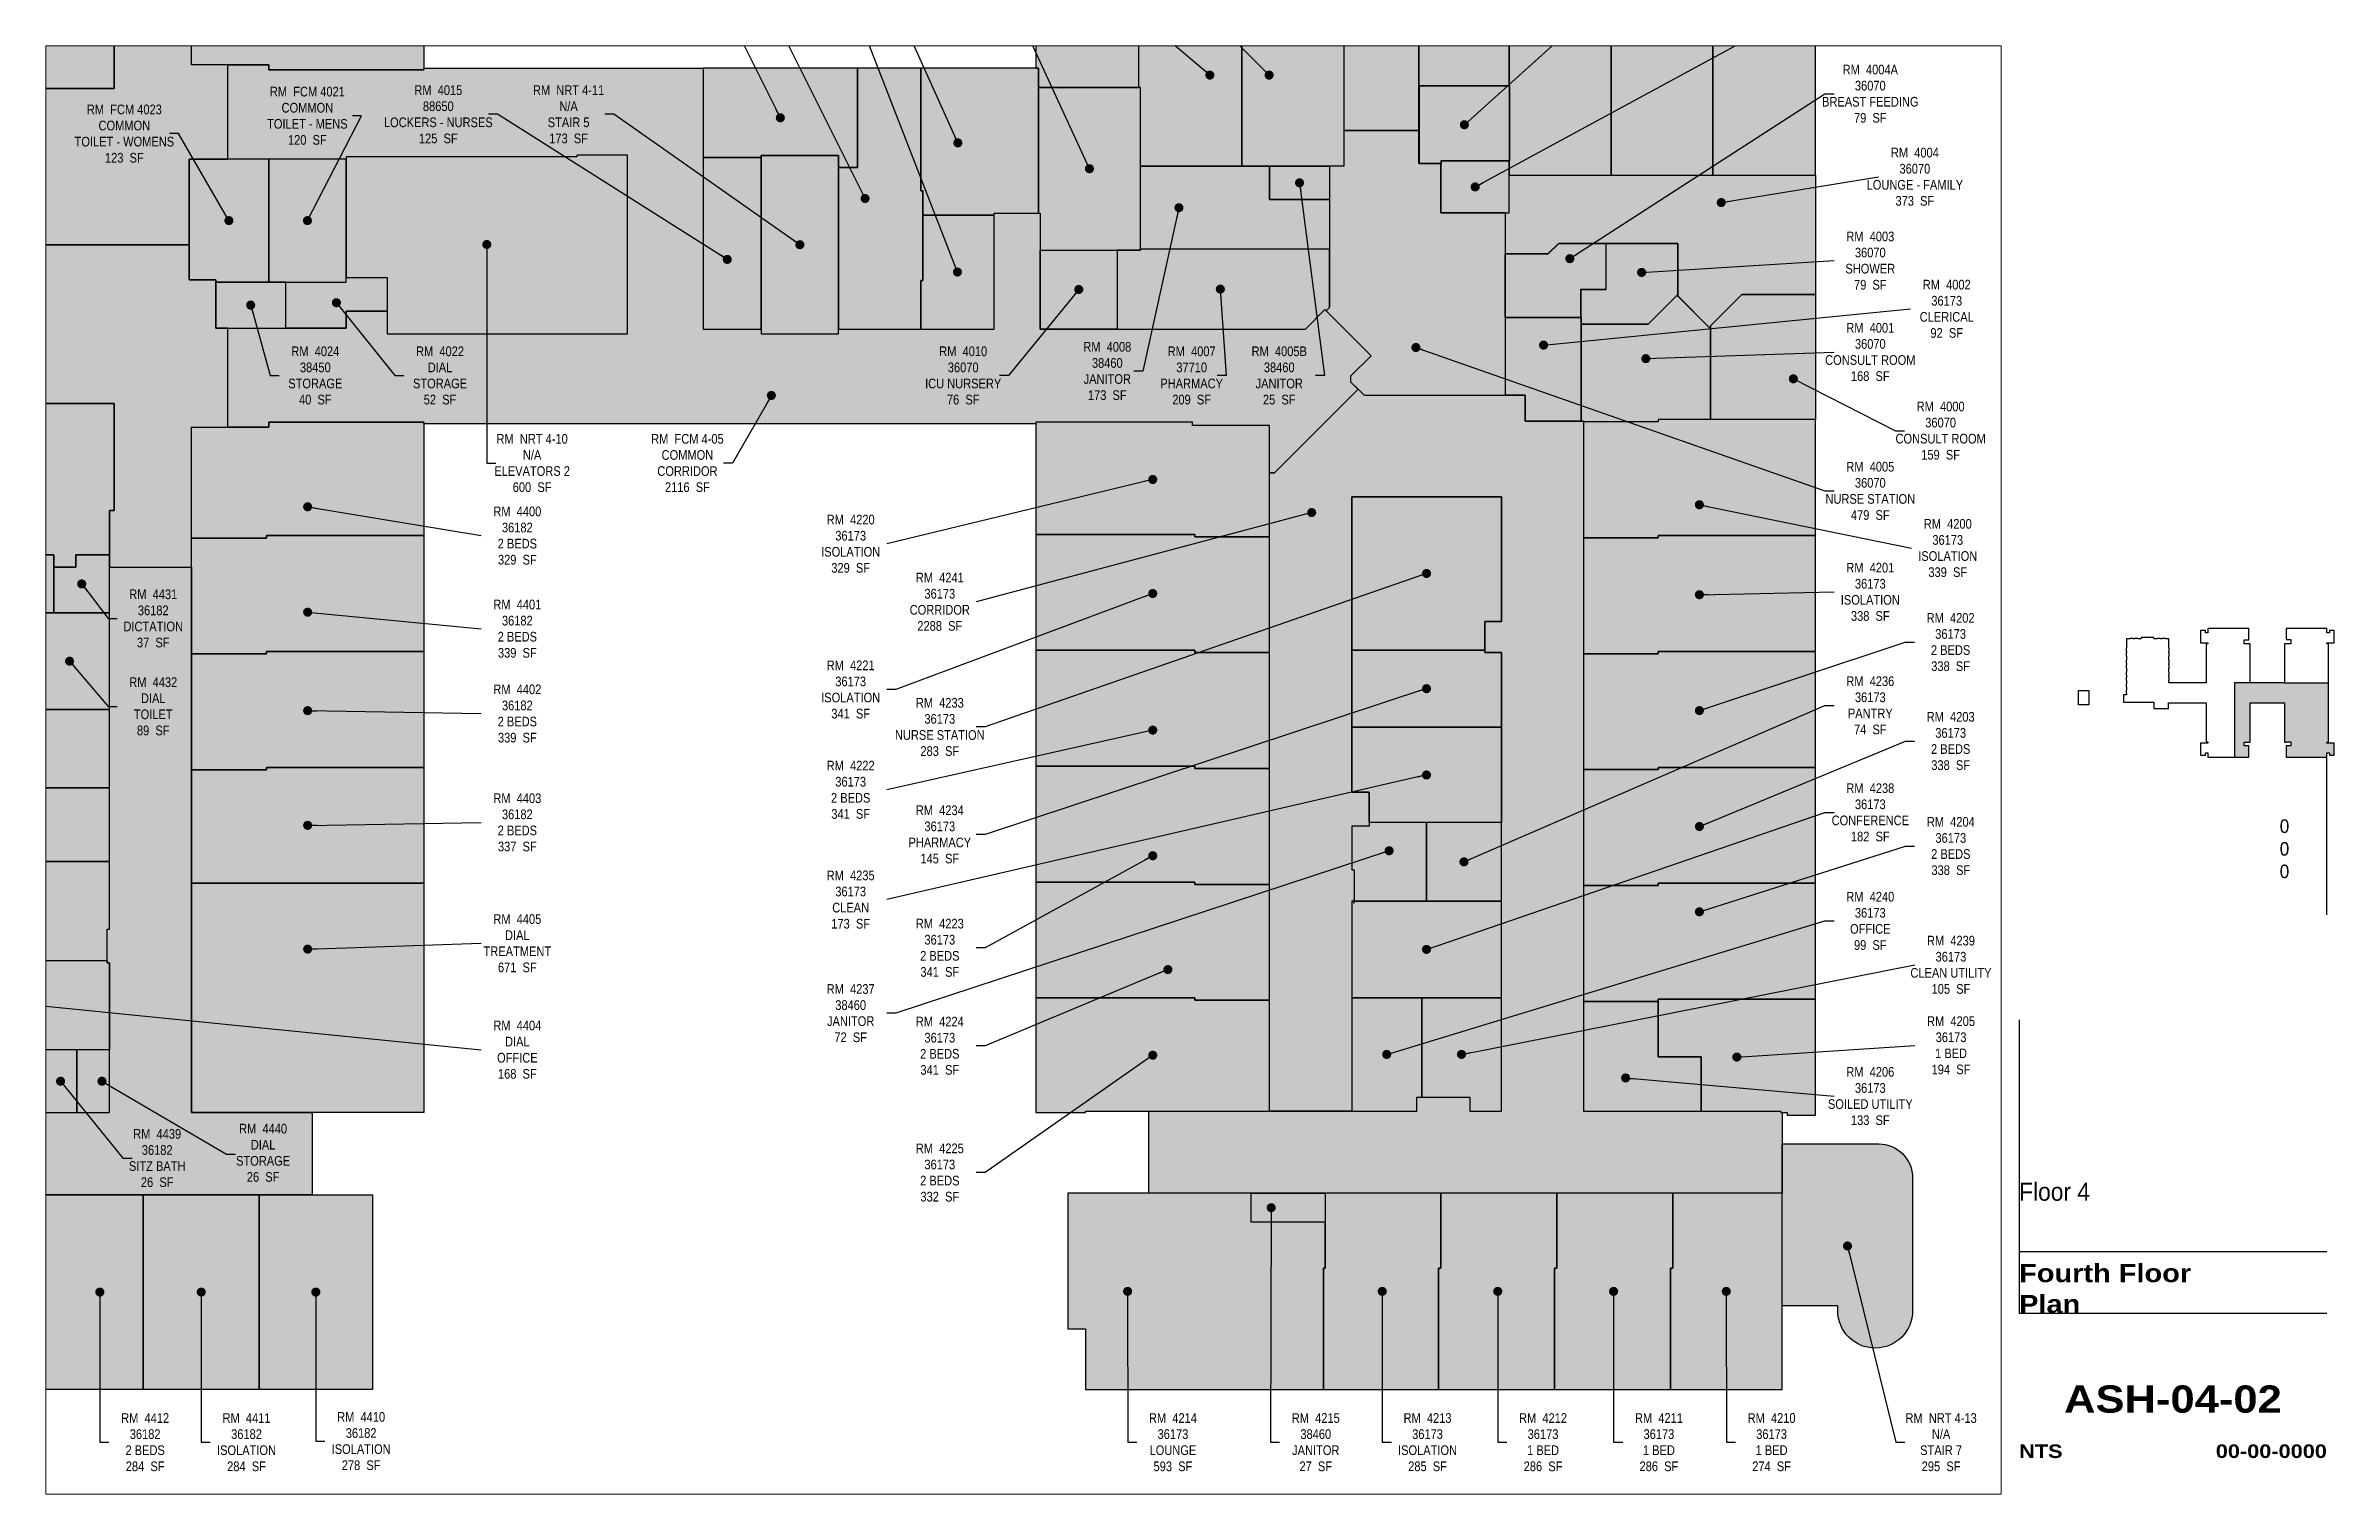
# Paper-space layout '02 new' of a CAD drawing. Header units: inches. Extents: x 0.8 to 16.6, y 0.5 to 10.5.
# The model-space entities are those that its viewports show. They can reach past a viewport. Long polylines and large blocks are cut down to what shows.
import ezdxf
from ezdxf.enums import TextEntityAlignment as Align

# ---------------------------------------------------------------- set-up
doc = ezdxf.new("R2010")
doc.units = ezdxf.units.IN
doc.header["$MEASUREMENT"] = 0
doc.layers.get('Defpoints').update_dxf_attribs({"color": 31})
for name, color, linetype in [('0-LABEL', 3, 'Continuous'), ('1-NRT', 200, 'Continuous'), ('1-NRT-PTN', 253, 'Continuous'), ('3-FCM', 190, 'Continuous'), ('3-FCM-PTN', 9, 'Continuous'), ('4-OCC', 6, 'Continuous'), ('4-OCC-PTN', 95, 'Continuous'), ('T-5', 5, 'Continuous'), ('T-8', 8, 'Continuous')]:
    doc.layers.add(name, color=color, linetype=linetype)
doc.styles.add('Arial90', font='arial.ttf', dxfattribs={"width": 0.9})
doc.styles.add('ArialBlack', font='')
doc.styles.add('ArialN', font='ARIALN.TTF')
doc.styles.get('ArialBlack').set_extended_font_data('Arial Black')
doc.dimstyles.new('AB-195', dxfattribs={"dimscale": 195, "dimtxt": 0.070312, "dimasz": 0.0625, "dimexe": 0.0625, "dimexo": 0.125, "dimgap": 0.25, "dimtad": 0, "dimdec": 4, "dimrnd": 0.0625, "dimzin": 0, "dimdsep": 46, "dimlunit": 4, "dimtxsty": 'ArialN', "dimblk": 'ARCHTICK', "dimcen": 0.0625, "dimclrd": 256, "dimclre": 256, "dimclrt": 256, "dimadec": 0, "dimazin": 0, "dimtfac": 1, "dimtdec": 4, "dimtofl": 0, "dimtmove": 2, "dimatfit": 3, "dimldrblk": 'DOT', "dimfxl": 1, "dimfrac": 2, "dimtolj": 1, "dimtzin": 0, "dimlwd": -1, "dimlwe": -1, "dimarcsym": 0})

psp = doc.layouts.new('02 new')

msp = doc.modelspace()

# ---------------------------------------------------------------- texts
at = {"layer": '0-LABEL', "char_height": 13, "attachment_point": 5, "style": 'ArialN'}
for s, insert in [('RM  4004A\\P36070\\PBREAST FEEDING\\P79  SF', (7598.5, 3405.9)), ('RM  FCM 4023\\PCOMMON\\PTOILET - WOMENS\\P123  SF', (5247.8, 3352.2)), ('RM  FCM 4021\\PCOMMON\\PTOILET - MENS\\P120  SF', (5494.2, 3376.2)), ('RM  4015\\P88650\\PLOCKERS - NURSES\\P125  SF', (5670.5, 3378.2)), ('RM  NRT 4-11\\PN/A\\PSTAIR 5\\P173  SF', (5845.9, 3378.2)), ('RM  4004\\P36070\\PLOUNGE - FAMILY\\P373  SF', (7658.5, 3294.1)), ('RM  4003\\P36070\\PSHOWER\\P79  SF', (7598.5, 3181.2)), ('RM  4002\\P36173\\PCLERICAL\\P92  SF', (7701.4, 3116.3)), ('RM  4001\\P36070\\PCONSULT ROOM\\P168  SF', (7598.5, 3058.2)), ('RM  4024\\P38450\\PSTORAGE\\P40  SF', (5504.9, 3026.6)), ('RM  4022\\PDIAL\\PSTORAGE\\P52  SF', (5672.8, 3026.6)), ('RM  4010\\P36070\\PICU NURSERY\\P76  SF', (6377.2, 3026.6)), ('RM  4008\\P38460\\PJANITOR\\P173  SF', (6571.2, 3032.6)), ('RM  4007\\P37710\\PPHARMACY\\P209  SF', (6684.8, 3026.6)), ('RM  4005B\\P38460\\PJANITOR\\P25  SF', (6802.7, 3026.6)), ('RM  4000\\P36070\\PCONSULT ROOM\\P159  SF', (7693.2, 2952.3)), ('RM  NRT 4-10\\PN/A\\PELEVATORS 2\\P600  SF', (5796.8, 2908.7)), ('RM  FCM 4-05\\PCOMMON\\PCORRIDOR\\P2116  SF', (6005.9, 2908.7)), ('RM  4005\\P36070\\PNURSE STATION\\P479  SF', (7598.5, 2871.2)), ('RM  4400\\P36182\\P2 BEDS\\P329  SF', (5776.9, 2811)), ('RM  4220\\P36173\\PISOLATION\\P329  SF', (6225.7, 2800)), ('RM  4200\\P36173\\PISOLATION\\P339  SF', (7702.8, 2794.3)), ('RM  4201\\P36173\\PISOLATION\\P338  SF', (7598.5, 2735.3)), ('RM  4241\\P36173\\PCORRIDOR\\P2288  SF', (6345.7, 2721.9)), ('RM  4431\\P36182\\PDICTATION\\P37  SF', (5286.7, 2699.5)), ('RM  4401\\P36182\\P2 BEDS\\P339  SF', (5776.9, 2685.7)), ('RM  4202\\P36173\\P2 BEDS\\P338  SF', (7706.6, 2667.7)), ('RM  4432\\PDIAL\\PTOILET\\P89  SF', (5286.7, 2581.2)), ('RM  4221\\P36173\\PISOLATION\\P341  SF', (6225.7, 2603.8)), ('RM  4236\\P36173\\PPANTRY\\P74  SF', (7598.5, 2582.5)), ('RM  4402\\P36182\\P2 BEDS\\P339  SF', (5776.9, 2571.5)), ('RM  4233\\P36173\\PNURSE STATION\\P283  SF', (6345.7, 2553.4)), ('RM  4203\\P36173\\P2 BEDS\\P338  SF', (7706.7, 2534.5)), ('RM  4222\\P36173\\P2 BEDS\\P341  SF', (6225.7, 2468.8)), ('RM  4238\\P36173\\PCONFERENCE\\P182  SF', (7598.5, 2438.4)), ('RM  4403\\P36182\\P2 BEDS\\P337  SF', (5776.9, 2424.9)), ('RM  4234\\P36173\\PPHARMACY\\P145  SF', (6345.7, 2408.7)), ('RM  4204\\P36173\\P2 BEDS\\P338  SF', (7706.9, 2393.1)), ('RM  4235\\P36173\\PCLEAN\\P173  SF', (6225.7, 2321)), ('RM  4240\\P36173\\POFFICE\\P99  SF', (7598.5, 2292.3)), ('RM  4405\\PDIAL\\PTREATMENT\\P671  SF', (5776.9, 2262.2)), ('RM  4223\\P36173\\P2 BEDS\\P341  SF', (6345.7, 2256.1)), ('RM  4239\\P36173\\PCLEAN UTILITY\\P105  SF', (7707.1, 2233.2)), ('RM  4237\\P38460\\PJANITOR\\P72  SF', (6225.7, 2168.1)), ('RM  4404\\PDIAL\\POFFICE\\P168  SF', (5776.9, 2118.9)), ('RM  4224\\P36173\\P2 BEDS\\P341  SF', (6345.7, 2124.2)), ('RM  4205\\P36173\\P1 BED\\P194  SF', (7707.2, 2124.8)), ('RM  4206\\P36173\\PSOILED UTILITY\\P133  SF', (7598.5, 2056.5)), ('RM  4439\\P36182\\PSITZ BATH\\P26  SF', (5292, 1973)), ('RM  4440\\PDIAL\\PSTORAGE\\P26  SF', (5434.6, 1980.1)), ('RM  4225\\P36173\\P2 BEDS\\P332  SF', (6345.7, 1953.5)), ('RM  4413\\P36182\\P2 BEDS\\P284  SF', (5100.3, 1590.5)), ('RM  4412\\P36182\\P2 BEDS\\P284  SF', (5275.8, 1590.5)), ('RM  4411\\P36182\\PISOLATION\\P284  SF', (5412.3, 1590.5)), ('RM  4410\\P36182\\PISOLATION\\P278  SF', (5566.6, 1592)), ('RM  4214\\P36173\\PLOUNGE\\P593  SF', (6659.6, 1590.5)), ('RM  4215\\P38460\\PJANITOR\\P27  SF', (6851.9, 1590.5)), ('RM  4213\\P36173\\PISOLATION\\P285  SF', (7002.4, 1590.5)), ('RM  4212\\P36173\\P1 BED\\P286  SF', (7157.9, 1590.5)), ('RM  4211\\P36173\\P1 BED\\P286  SF', (7313.9, 1590.5)), ('RM  4210\\P36173\\P1 BED\\P274  SF', (7465.6, 1590.5)), ('RM  NRT 4-13\\PN/A\\PSTAIR 7\\P295  SF', (7693.8, 1590.5))]:
    msp.add_mtext(s, dxfattribs=dict(at, insert=insert))

# ---------------------------------------------------------------- blocks, each defined once
blk = doc.blocks.new('sheettext_11x17_occ')
at = {"layer": 'Defpoints'}
for p, q in [((0, 3.276), (0, 1.251)), ((0, 1.676), (2.125, 1.676)), ((0, 1.251), (2.125, 1.251))]:
    blk.add_line(p, q, dxfattribs=at)
at = {"style": 'Arial90', "width": 0.9}
for tag, p in [('INTERIORGROSSAREA', (1.865, 4.565)), ('USEABLEAREA', (1.865, 4.409)), ('COMMONAREA', (1.865, 4.253))]:
    blk.add_attdef(tag, text='', height=0.0938, dxfattribs=at).set_placement(p, align=Align.RIGHT)
blk.add_attdef('FLOOR', text='', height=0.125, dxfattribs=at).set_placement((0, 2.151), align=Align.TOP_LEFT)
at = {"layer": 'T-8', "style": 'ArialBlack'}
for tag, p, height in [('TITLE_1', (0, 1.464), 0.125), ('TITLE_2', (0, 1.251), 0.125), ('SCALE', (0, 0.25), 0.0938)]:
    blk.add_attdef(tag, p, '', height=height, dxfattribs=at)
blk.add_attdef('DWG#', text='', height=0.188, dxfattribs=at).set_placement((1.062, 0.751), align=Align.TOP_CENTER)
blk.add_attdef('DATE', text='', height=0.0938, dxfattribs=at).set_placement((2.125, 0.25), align=Align.RIGHT)
blk = doc.blocks.new('_ArchTick')
at = {"const_width": 0.15}
blk.add_lwpolyline([(-0.5, -0.5), (0.5, 0.5)], dxfattribs=at)
blk = doc.blocks.new('_Dot')
at = {"lineweight": -2}
blk.add_line((-0.5, 0), (-1, 0), dxfattribs=at)
at = {"const_width": 0.5}
blk.add_lwpolyline([(-0.25, 0, 1), (0.25, 0, 1)], format="xyb", close=True, dxfattribs=at)

# ---------------------------------------------------------------- hatches: boundary and pattern name
at = {"layer": '1-NRT-PTN'}
for points in [[(5925.3, 3082.7), (5925.3, 3323.2), (5857, 3323.2), (5857, 3321.2), (5546.3, 3321.2), (5546.3, 3158.7), (5601.5, 3158.7), (5601.5, 3082.7)], [(6105.3, 3322.7), (6105.3, 3165.2), (6105.3, 3082.7), (6209.3, 3082.7), (6209.3, 3322.7)], [(5104.3, 2122), (5104.3, 2076.5), (5114, 2076.5), (5114, 2034.2), (5140, 2034.2), (5140, 2122)]]:
    msp.add_hatch(color=256, dxfattribs=at).paths.add_polyline_path(points)
h = msp.add_hatch(color=256, dxfattribs=at)
edge = h.paths.add_edge_path()
edge.add_line((7480, 1774.2), (7480, 1992))
edge.add_line((7480, 1992), (7610, 1992))
edge.add_arc((7610, 1946.5), 45.5, 0, 90, ccw=False)
edge.add_line((7655.5, 1946.5), (7655.5, 1767.7))
edge.add_arc((7605.1, 1767.7), 50.4, -180, 0, ccw=False)
edge.add_line((7554.7, 1767.7), (7554.7, 1774.2))
edge.add_line((7554.7, 1774.2), (7480, 1774.2))
at = {"layer": '3-FCM-PTN'}
for points in [[(5387, 2957.2), (5387, 3090.5), (5546.3, 3090.5), (5546.3, 3113.2), (5601.5, 3113.2), (5601.5, 3082.7), (5925.3, 3082.7), (5925.3, 3323.2), (5857, 3323.2), (5857, 3321.2), (5546.3, 3321.2), (5546.3, 3318), (5387, 3318), (5387, 3444.7), (5442.3, 3444.7), (5442.3, 3438.2), (5651, 3438.2), (5651, 3440.5), (6027.3, 3440.5), (6027.3, 3089.2), (6105.3, 3089.2), (6105.3, 3082.7), (6209.3, 3082.7), (6209.3, 3089.2), (6419, 3089.2), (6419, 3245), (6481, 3245), (6481, 3089.2), (6838, 3089.2), (6864.1, 3115.3), (6926.3, 3053), (6898.8, 3025.5), (6898.8, 3018.2), (6908.8, 3008.2), (6796.3, 2895.6), (6789.8, 2895.6), (6789.8, 2959.2), (6685.8, 2959.2), (6685.8, 2963.7), (6481, 2963.7), (6475, 2963.7), (6475, 2961.5), (5651, 2961.5), (5651, 2963.7), (5442.3, 2963.7), (5442.3, 2957.2)], [(5370.8, 3152.2), (5442.3, 3152.2), (5442.3, 3318), (5335, 3318), (5335, 3155.5), (5370.8, 3155.5)], [(5442.3, 3152.2), (5546.3, 3152.2), (5546.3, 3318), (5442.3, 3318)], [(4915.8, 3202.6), (4915.8, 3087.2), (4815, 3087.2), (4815, 2957.2), (4915.8, 2957.2), (4915.8, 2768.7), (5025.5, 2768.7), (5025.5, 2846.8), (5019.8, 2846.8), (5019.8, 2988.8), (5234.3, 2988.8), (5234.3, 2844.8), (5227.8, 2844.8), (5227.8, 2768.7), (5338.3, 2768.7), (5338.3, 2957.2), (5387, 2957.2), (5387, 3090.5), (5370.8, 3090.5), (5370.8, 3155.5), (5335, 3155.5), (5335, 3202.6)], [(4915.8, 2768.7), (5025.5, 2768.7), (5025.5, 2710.2), (5029.5, 2710.2), (5029.5, 2671.2), (5025.5, 2671.2), (5025.5, 2122), (5029.5, 2122), (5029.5, 2034.2), (5227.8, 2034.2), (5227.8, 2235.7), (5224.5, 2235.7), (5224.5, 2281.2), (5227.8, 2281.2), (5227.8, 2768.7), (5338.3, 2768.7), (5338.3, 2034.2), (5500.8, 2034.2), (5500.8, 1923.7), (4646, 1923.7), (4646, 2034.2), (4915.8, 2034.2)]]:
    msp.add_hatch(color=256, dxfattribs=at).paths.add_polyline_path(points)
at = {"layer": '4-OCC-PTN'}
for color, points in [(14, [(6990.5, 3356.5), (6990.5, 3947.5), (7016.5, 3947.5), (7016.5, 4037.5), (6990.5, 4037.5), (6990.5, 4196.5), (6991.5, 4196.5), (6991.5, 4269.5), (7106.2, 4269.5), (7106.2, 4499.5), (7033.5, 4499.5), (7033.5, 4525.6), (6938.5, 4525.5), (6938.5, 4499.5), (6922, 4499.5), (6922, 4269.5), (6889.5, 4269.5), (6889.5, 3356.5)]), (237, [(5335, 3202.6), (5335, 3318), (5387, 3318), (5387, 3444.7), (5338.3, 3444.7), (5338.3, 4367.7), (5500.8, 4367.7), (5500.8, 4478.2), (5227.8, 4478.2), (5227.8, 3557.2), (5234.3, 3557.2), (5234.3, 3413.2), (5019.8, 3413.2), (5019.8, 3557.2), (5026.3, 3557.2), (5026.3, 4180), (5029.5, 4180), (5029.5, 4223), (5026.3, 4223), (5026.3, 4280), (5019.8, 4280), (5019.8, 4310.5), (5029.5, 4310.5), (5029.5, 4367.7), (5227.7, 4367.7), (5227.7, 4478.2), (4646, 4478.2), (4646, 4367.7), (4915.8, 4367.7), (4915.8, 3436.8), (4818.3, 3436.8), (4818.3, 3438.2), (4815, 3438.3), (4815, 3314.7), (4915.8, 3314.7), (4915.8, 3202.6)]), (237, [(5026.3, 3617), (5026.3, 3557.2), (5019.8, 3557.2), (5019.8, 3413.2), (5234.3, 3413.2), (5234.3, 3557.2), (5227.8, 3557.2), (5227.8, 3617)]), (237, [(5338.3, 3594.2), (5439, 3594.2), (5439, 3591), (5651, 3591), (5651, 3438.2), (5442.3, 3438.2), (5442.3, 3444.7), (5338.3, 3444.7)]), (14, [(6613.5, 3424), (6613.5, 3553.5), (6475, 3553.5), (6475, 3440.5), (6478.5, 3440.5), (6478.5, 3414.5), (6613.5, 3414.5)]), (14, [(6752.5, 3553.5), (6752.5, 3308.5), (6615.7, 3308.5), (6615.7, 3414.5), (6613.5, 3414.5), (6613.5, 3553.5)]), (14, [(6834.5, 3553.5), (6834.5, 3529.5), (6887, 3529.5), (6889.5, 3529.5), (6889.5, 3308.5), (6752.5, 3308.5), (6752.5, 3553.5)]), (14, [(6990.5, 3553.5), (6990.5, 3416.5), (7010, 3416.5), (7112.5, 3416.5), (7112.5, 3507.5), (7077.5, 3507.5), (7077.5, 3553.5)]), (14, [(7112.5, 3296.5), (7245, 3296.5), (7249.5, 3296.5), (7249.5, 3553.5), (7112.5, 3553.5)]), (14, [(7386.5, 3296.5), (7386.5, 3553.5), (7249.5, 3553.5), (7249.5, 3296.5)]), (14, [(7386.5, 3296.5), (7524.5, 3296.5), (7524.5, 3553.5), (7386.5, 3553.5)]), (44, [(6027.3, 3320.2), (6105.3, 3320.2), (6105.3, 3322.7), (6209.3, 3322.7), (6209.3, 3306.7), (6234.8, 3306.7), (6234.8, 3440.5), (6027.3, 3440.5)]), (237, [(6320, 3089.2), (6320, 3151.8), (6320, 3154.3), (6323, 3154.3), (6323, 3275.2), (6320, 3275.2), (6320, 3440.5), (6234.8, 3440.5), (6234.8, 3306.7), (6209.3, 3306.7), (6209.3, 3089.2)]), (14, [(6478.5, 3245), (6478.5, 3440.5), (6320, 3440.5), (6320, 3275.2), (6323, 3275.2), (6323, 3242.5), (6419, 3242.5), (6419, 3245)]), (14, [(6615.7, 3195.5), (6615.7, 3414.5), (6478.5, 3414.5), (6478.5, 3245), (6481, 3245), (6481, 3195.5)]), (14, [(6991, 3312), (7018.5, 3312), (7021, 3312), (7021, 3313), (7021, 3315.5), (7113, 3315.5), (7113, 3416.5), (6991, 3416.5)]), (14, [(7107.5, 3000), (7107.5, 3245.5), (7020.5, 3245.5), (7020.5, 3312), (6990.5, 3312), (6990.5, 3356.5), (6889.5, 3356.5), (6889.5, 3308.5), (6870.5, 3308.5), (6870.5, 3118.2), (6865.8, 3113.5), (6926.3, 3053), (6898.8, 3025.5), (6898.8, 3018.2), (6917, 3000)]), (20, [(6027.3, 3320.2), (6027.3, 3089.2), (6105.3, 3089.2), (6105.3, 3320.2)]), (201, [(6870.5, 3263.5), (6870.5, 3196.5), (6615.7, 3196.5), (6615.7, 3308.5), (6789.5, 3308.5), (6789.5, 3263.5)]), (201, [(6868, 3263.5), (6789.5, 3263.5), (6789.5, 3308.5), (6870.5, 3308.5), (6870.5, 3263.5)]), (14, [(7020.5, 3315.5), (7020.5, 3245.5), (7112.5, 3245.5), (7112.5, 3315.5)]), (14, [(7107.5, 3190.5), (7107.5, 3245.5), (7112.5, 3245.5), (7112.5, 3296.5), (7524.5, 3296.5), (7524.5, 3135.5), (7425.6, 3135.5), (7383.5, 3093.4), (7383.5, 3089.6), (7339.5, 3133.6), (7339.5, 3204.5), (7179, 3204.5), (7165, 3190.5)]), (14, [(6419, 3242.5), (6323, 3242.5), (6323, 3154.3), (6320, 3154.3), (6320, 3089.2), (6419, 3089.2)]), (14, [(7109.5, 3190.5), (7164.5, 3190.5), (7178.5, 3204.5), (7242.5, 3204.5), (7242.5, 3145), (7242.5, 3142.5), (7208.5, 3142.5), (7208.5, 3107), (7208.5, 3104.5), (7107, 3104.5), (7107, 3190.5)]), (14, [(7243, 3204.5), (7339.5, 3204.5), (7339.5, 3133.6), (7338.5, 3134.7), (7299.3, 3095.5), (7209, 3095.5), (7209, 3142.5), (7243, 3142.5)]), (14, [(6584.5, 3195.5), (6481, 3195.5), (6481, 3089.2), (6584.5, 3089.2)]), (77, [(6868, 3196.5), (6615.7, 3196.5), (6615.7, 3195.5), (6584.5, 3195.5), (6584.5, 3089.2), (6838, 3089.2), (6864.1, 3115.3), (6865.8, 3113.5), (6870.5, 3118.2), (6870.5, 3196.5)]), (55, [(5465, 3090.5), (5465, 3152.2), (5370.8, 3152.2), (5370.8, 3090.5)]), (53, [(5465, 3152.2), (5546.3, 3152.2), (5546.3, 3158.7), (5601.5, 3158.7), (5601.5, 3113.2), (5546.3, 3113.2), (5546.3, 3090.5), (5465, 3090.5)]), (14, [(7209, 3095.5), (7299.3, 3095.5), (7338.5, 3134.7), (7383.5, 3089.6), (7383.5, 2967.2), (7381, 2967.2), (7313, 2967.2), (7313, 2964), (7309.8, 2964), (7212.3, 2964), (7212.3, 2965), (7209, 2965)]), (14, [(7383.5, 2967.2), (7383.5, 3093.4), (7425.6, 3135.5), (7516.5, 3135.5), (7524.5, 3135.5), (7524.5, 2967.2)]), (185, [(7209, 3104.5), (7209, 2965), (7134, 2965), (7134, 3000), (7107.5, 3000), (7107.5, 3104.5)]), (208, [(5019.8, 2988.8), (5019.8, 2846.8), (5025.5, 2846.8), (5025.5, 2785), (5153, 2785), (5153, 2772), (5153, 2768.7), (5182.3, 2768.7), (5182.3, 2785), (5227.8, 2785), (5227.8, 2844.8), (5234.3, 2844.8), (5234.3, 2988.8)]), (185, [(6789.8, 2895.6), (6796.3, 2895.6), (6908.8, 3008.2), (6917, 3000), (7134, 3000), (7134, 2965), (7212.3, 2965), (7212.3, 2036.2), (7478, 2036.2), (7478, 2034.2), (7480, 2034.2), (7480, 1925.7), (6627.3, 1925.7), (6627.3, 2036.2), (6988, 2036.2), (6988, 2055), (7059.5, 2055), (7059.5, 2036.2), (7101.8, 2036.2), (7101.8, 2653.7), (7079.3, 2653.7), (7079.3, 2695.2), (7101.8, 2695.2), (7101.8, 2863.2), (6900.3, 2863.2), (6900.3, 2465.5), (6923.8, 2465.5), (6923.8, 2419.7), (6900.3, 2419.7), (6900.3, 2361.2), (6903.5, 2361.2), (6903.5, 2319), (6900.3, 2319), (6900.3, 2036.3), (6789.8, 2036.3)]), (208, [(5338.3, 2807.7), (5338.3, 2957.2), (5442.3, 2957.2), (5442.3, 2963.7), (5651, 2963.7), (5651, 2811), (5439, 2811), (5439, 2807.7)]), (185, [(6475, 2812.7), (6689, 2812.7), (6689, 2809.5), (6789.8, 2809.5), (6789.8, 2959.2), (6685.8, 2959.2), (6685.8, 2963.7), (6475, 2963.7)]), (185, [(7212.3, 2808), (7313, 2808), (7313, 2811), (7524.5, 2811), (7524.5, 2967.2), (7313, 2967.2), (7313, 2964), (7212.3, 2964)]), (185, [(6900.3, 2657), (6900.3, 2863.2), (7101.8, 2863.2), (7101.8, 2695.2), (7079.3, 2695.2), (7079.3, 2657)]), (208, [(5338.3, 2807.7), (5439, 2807.7), (5439, 2811), (5651, 2811), (5651, 2655), (5439, 2655), (5439, 2651.7), (5338.3, 2651.7)]), (185, [(6475, 2656.7), (6689, 2656.7), (6689, 2653.5), (6789.8, 2653.5), (6789.8, 2809.5), (6689, 2809.5), (6689, 2812.7), (6475, 2812.7)]), (185, [(7212.3, 2652), (7313, 2652), (7313, 2655), (7524.5, 2655), (7524.5, 2811), (7313, 2811), (7313, 2808), (7212.3, 2808)]), (22, [(5029.5, 2707), (5153, 2707), (5153, 2785), (5025.5, 2785), (5025.5, 2710.2), (5029.5, 2710.2)]), (208, [(5153, 2707), (5227.8, 2707), (5227.8, 2785), (5182.3, 2785), (5182.3, 2768.7), (5153, 2768.7)]), (208, [(5133.5, 2577), (5133.5, 2664.7), (5120.5, 2664.7), (5120.5, 2687.5), (5120.5, 2707), (5029.5, 2707), (5029.5, 2671.2), (5025.5, 2671.2), (5025.5, 2577)]), (53, [(5120.5, 2707), (5120.5, 2687.5), (5120.5, 2664.7), (5133.5, 2664.7), (5133.5, 2577), (5227.8, 2577), (5227.8, 2707)]), (208, [(5338.3, 2651.7), (5439, 2651.7), (5439, 2655), (5651, 2655), (5651, 2499), (5439, 2499), (5439, 2495.7), (5338.3, 2495.7)]), (185, [(6475, 2500.7), (6689, 2500.7), (6689, 2497.5), (6789.8, 2497.5), (6789.8, 2653.5), (6689, 2653.5), (6689, 2656.7), (6475, 2656.7)]), (185, [(7079.3, 2657), (7079.3, 2653.7), (7101.8, 2653.7), (7101.8, 2553), (6900.3, 2553), (6900.3, 2657)]), (185, [(7212.3, 2496), (7313, 2496), (7313, 2499), (7524.5, 2499), (7524.5, 2655), (7313, 2655), (7313, 2652), (7212.3, 2652)]), (208, [(5025.5, 2471.4), (5227.8, 2471.4), (5227.8, 2577), (5025.5, 2577)]), (185, [(7101.8, 2424.6), (6923.8, 2424.6), (6923.8, 2465.5), (6900.3, 2465.5), (6900.3, 2553), (7101.8, 2553)]), (208, [(5338.3, 2495.7), (5439, 2495.7), (5439, 2499), (5651, 2499), (5651, 2343), (5338.3, 2343)]), (185, [(6475, 2344.7), (6689, 2344.7), (6689, 2341.5), (6789.8, 2341.5), (6789.8, 2497.5), (6689, 2497.5), (6689, 2500.7), (6475, 2500.7)]), (185, [(7212.3, 2340), (7313, 2340), (7313, 2343), (7524.5, 2343), (7524.5, 2499), (7313, 2499), (7313, 2496), (7212.3, 2496)]), (208, [(5025.5, 2471.4), (5025.5, 2372.2), (5227.8, 2372.2), (5227.8, 2471.4)]), (201, [(6923.8, 2424.6), (6923.8, 2419.7), (6900.3, 2419.7), (6900.3, 2361.2), (6903.5, 2361.2), (6903.5, 2319), (7001, 2319), (7001, 2424.6)]), (185, [(7001, 2424.6), (7001, 2319), (7101.8, 2319), (7101.8, 2424.6)]), (208, [(5097.5, 2239), (5224.5, 2239), (5224.5, 2281.2), (5227.8, 2281.2), (5227.8, 2372.2), (5097.5, 2372.2)]), (53, [(5338.3, 2343), (5651, 2343), (5651, 2034.2), (5338.3, 2034.2)]), (185, [(6475, 2188.7), (6689, 2188.7), (6689, 2185.5), (6789.8, 2185.5), (6789.8, 2341.5), (6689, 2341.5), (6689, 2344.7), (6475, 2344.7)]), (185, [(7212.3, 2184), (7313, 2184), (7313, 2187), (7524.5, 2187), (7524.5, 2343), (7313, 2343), (7313, 2340), (7212.3, 2340)]), (185, [(6900.3, 2189), (7101.8, 2189), (7101.8, 2319), (6900.3, 2319)]), (53, [(5227.8, 2118.7), (5140, 2118.7), (5140, 2122), (5104.3, 2122), (5104.3, 2118.7), (5029.5, 2118.7), (5029.5, 2122), (5025.5, 2122), (5025.5, 2239), (5224.5, 2239), (5224.5, 2235.7), (5227.8, 2235.7)]), (185, [(6475, 2188.7), (6475, 2034.2), (6542, 2034.2), (6542, 2036.2), (6789.8, 2036.2), (6789.8, 2185.5), (6689, 2185.5), (6689, 2188.7)]), (185, [(6994.5, 2189), (6900.3, 2189), (6900.3, 2036.2), (6988, 2036.2), (6988, 2055), (6994.5, 2055)]), (185, [(6994.5, 2189), (6994.5, 2055), (7059.5, 2055), (7059.5, 2036.2), (7101.8, 2036.2), (7101.8, 2189)]), (185, [(7370.8, 2036.2), (7370.8, 2109.2), (7313, 2109.2), (7313, 2184), (7212.3, 2184), (7212.3, 2036.2)]), (185, [(7370.8, 2036.2), (7478, 2036.2), (7478, 2034.2), (7486.5, 2034.2), (7486.5, 2031), (7524.5, 2031), (7524.5, 2187), (7313, 2187), (7313, 2109.2), (7370.8, 2109.2)]), (208, [(5183.9, 2034.2), (5183.9, 2118.7), (5140, 2118.7), (5140, 2034.2)]), (53, [(5183.9, 2034.2), (5227.8, 2034.2), (5227.8, 2118.7), (5183.9, 2118.7)]), (208, [(5273.3, 1923.7), (5273.3, 1661.5), (5117.3, 1661.5), (5117.3, 1923.7)]), (208, [(5429.3, 1923.7), (5429.3, 1661.5), (5273.3, 1661.5), (5273.3, 1923.7)]), (208, [(5429.3, 1923.7), (5582, 1923.7), (5582, 1661.5), (5429.3, 1661.5)]), (185, [(6862.4, 1661.5), (6862.4, 1825), (6864.5, 1825), (6864.5, 1886.7), (6765, 1886.7), (6765, 1925.7), (6518, 1925.7), (6518, 1743), (6542, 1743), (6542, 1661.5)]), (201, [(6864.5, 1925.7), (6864.5, 1886.7), (6765, 1886.7), (6765, 1925.7)]), (185, [(7017.3, 1661.5), (7017.3, 1825), (7020.5, 1825), (7020.5, 1925.7), (6864.5, 1925.7), (6864.5, 1825), (6862.4, 1825), (6862.4, 1661.5)]), (185, [(7173.3, 1661.5), (7173.3, 1825), (7176.5, 1825), (7176.5, 1925.7), (7020.5, 1925.7), (7020.5, 1825), (7017.3, 1825), (7017.3, 1661.5)]), (185, [(7329.3, 1661.5), (7329.3, 1825), (7332.5, 1825), (7332.5, 1925.7), (7176.5, 1925.7), (7176.5, 1825), (7173.3, 1825), (7173.3, 1661.5)]), (185, [(7332.5, 1925.7), (7332.5, 1825), (7329.3, 1825), (7329.3, 1661.5), (7480, 1661.5), (7480, 1925.7)])]:
    msp.add_hatch(color=color, dxfattribs=at).paths.add_polyline_path(points)

# ---------------------------------------------------------------- linework, layer by layer
at = {"layer": '1-NRT'}
for points in [[(5925.3, 3082.7), (5925.3, 3323.2), (5857, 3323.2), (5857, 3321.2), (5546.3, 3321.2), (5546.3, 3158.7), (5601.5, 3158.7), (5601.5, 3082.7)], [(6105.3, 3322.7), (6105.3, 3165.2), (6105.3, 3165.2), (6105.3, 3082.7), (6209.3, 3082.7), (6209.3, 3322.7)], [(5104.3, 2122), (5104.3, 2076.5), (5114, 2076.5), (5114, 2034.2), (5140, 2034.2), (5140, 2122)]]:
    msp.add_lwpolyline(points, close=True, dxfattribs=at)
msp.add_lwpolyline([(7480, 1774.2), (7480, 1992), (7610, 1992, -0.414214), (7655.5, 1946.5), (7655.5, 1767.7, -1), (7554.7, 1767.7), (7554.7, 1774.2), (7480, 1774.2)], format="xyb", dxfattribs=at)
at = {"layer": '3-FCM'}
for points in [[(5387, 2957.2), (5387, 3090.5), (5546.3, 3090.5), (5546.3, 3113.2), (5601.5, 3113.2), (5601.5, 3082.7), (5925.3, 3082.7), (5925.3, 3323.2), (5857, 3323.2), (5857, 3321.2), (5546.3, 3321.2), (5546.3, 3318), (5387, 3318), (5387, 3444.7), (5442.3, 3444.7), (5442.3, 3438.2), (5651, 3438.2), (5651, 3440.5), (6027.3, 3440.5), (6027.3, 3089.2), (6105.3, 3089.2), (6105.3, 3082.7), (6209.3, 3082.7), (6209.3, 3089.2), (6419, 3089.2), (6419, 3245), (6481, 3245), (6481, 3089.2), (6838, 3089.2), (6864.1, 3115.3), (6926.3, 3053), (6898.8, 3025.5), (6898.8, 3018.2), (6908.8, 3008.2), (6796.3, 2895.6), (6789.8, 2895.6), (6789.8, 2959.2), (6685.8, 2959.2), (6685.8, 2963.7), (6481, 2963.7), (6475, 2963.7), (6475, 2961.5), (5651, 2961.5), (5651, 2963.7), (5442.3, 2963.7), (5442.3, 2957.2)], [(5370.8, 3152.2), (5442.3, 3152.2), (5442.3, 3318), (5335, 3318), (5335, 3155.5), (5370.8, 3155.5)], [(5442.3, 3152.2), (5546.3, 3152.2), (5546.3, 3318), (5442.3, 3318)], [(4915.8, 3202.6), (4915.8, 3087.2), (4815, 3087.2), (4815, 2957.2), (4915.8, 2957.2), (4915.8, 2768.7), (5025.5, 2768.7), (5025.5, 2846.8), (5019.8, 2846.8), (5019.8, 2988.8), (5234.3, 2988.8), (5234.3, 2844.8), (5227.8, 2844.8), (5227.8, 2768.7), (5338.3, 2768.7), (5338.3, 2957.2), (5387, 2957.2), (5387, 3090.5), (5370.8, 3090.5), (5370.8, 3155.5), (5335, 3155.5), (5335, 3202.6)], [(4915.8, 2768.7), (5025.5, 2768.7), (5025.5, 2710.2), (5029.5, 2710.2), (5029.5, 2671.2), (5025.5, 2671.2), (5025.5, 2122), (5029.5, 2122), (5029.5, 2034.2), (5227.8, 2034.2), (5227.8, 2235.7), (5224.5, 2235.7), (5224.5, 2281.2), (5227.8, 2281.2), (5227.8, 2768.7), (5338.3, 2768.7), (5338.3, 2034.2), (5500.8, 2034.2), (5500.8, 1923.7), (4646, 1923.7), (4646, 2034.2), (4915.8, 2034.2)]]:
    msp.add_lwpolyline(points, close=True, dxfattribs=at)
at = {"layer": '4-OCC'}
for p, q in [((6323, 3154.3), (6323, 3275.2)), ((6903.5, 2315.7), (6903.5, 2322.2))]:
    msp.add_line(p, q, dxfattribs=at)
for points in [[(6990.5, 3356.5), (6990.5, 3947.5), (7016.5, 3947.5), (7016.5, 4037.5), (6990.5, 4037.5), (6990.5, 4196.5), (6991.5, 4196.5), (6991.5, 4269.5), (7106.2, 4269.5), (7106.2, 4499.5), (7033.5, 4499.5), (7033.5, 4525.6), (6938.5, 4525.5), (6938.5, 4499.5), (6922, 4499.5), (6922, 4269.5), (6889.5, 4269.5), (6889.5, 3356.5)], [(5026.3, 3617), (5026.3, 3557.2), (5019.8, 3557.2), (5019.8, 3413.2), (5234.3, 3413.2), (5234.3, 3557.2), (5227.8, 3557.2), (5227.8, 3617)], [(6613.5, 3424), (6613.5, 3553.5), (6475, 3553.5), (6475, 3440.5), (6478.5, 3440.5), (6478.5, 3414.5), (6613.5, 3414.5)], [(6752.5, 3553.5), (6752.5, 3308.5), (6615.7, 3308.5), (6615.7, 3414.5), (6613.5, 3414.5), (6613.5, 3553.5)], [(6990.5, 3553.5), (6990.5, 3416.5), (7010, 3416.5), (7112.5, 3416.5), (7112.5, 3507.5), (7077.5, 3507.5), (7077.5, 3553.5)], [(7112.5, 3296.5), (7245, 3296.5), (7249.5, 3296.5), (7249.5, 3553.5), (7112.5, 3553.5)], [(7386.5, 3296.5), (7386.5, 3553.5), (7249.5, 3553.5), (7249.5, 3296.5)], [(7386.5, 3296.5), (7524.5, 3296.5), (7524.5, 3553.5), (7386.5, 3553.5)], [(6027.3, 3320.2), (6105.3, 3320.2), (6105.3, 3322.7), (6209.3, 3322.7), (6209.3, 3306.7), (6234.8, 3306.7), (6234.8, 3440.5), (6027.3, 3440.5)], [(6320, 3089.2), (6320, 3151.8), (6320, 3154.3), (6323, 3154.3), (6323, 3275.2), (6320, 3275.2), (6320, 3440.5), (6234.8, 3440.5), (6234.8, 3306.7), (6209.3, 3306.7), (6209.3, 3089.2)], [(6478.5, 3245), (6478.5, 3440.5), (6320, 3440.5), (6320, 3275.2), (6323, 3275.2), (6323, 3242.5), (6419, 3242.5), (6419, 3245)], [(6615.7, 3195.5), (6615.7, 3414.5), (6615.7, 3414.5), (6478.5, 3414.5), (6478.5, 3245), (6481, 3245), (6481, 3195.5)], [(6991, 3312), (7018.5, 3312), (7021, 3312), (7021, 3313), (7021, 3315.5), (7113, 3315.5), (7113, 3416.5), (6991, 3416.5)], [(7107.5, 3000), (7107.5, 3245.5), (7020.5, 3245.5), (7020.5, 3312), (6990.5, 3312), (6990.5, 3356.5), (6889.5, 3356.5), (6889.5, 3308.5), (6870.5, 3308.5), (6870.5, 3118.2), (6865.8, 3113.5), (6926.3, 3053), (6898.8, 3025.5), (6898.8, 3018.2), (6917, 3000), (7107.5, 3000)], [(6027.3, 3320.2), (6027.3, 3089.2), (6105.3, 3089.2), (6105.3, 3320.2), (6027.3, 3320.2)], [(6870.5, 3263.5), (6870.5, 3196.5), (6615.7, 3196.5), (6615.7, 3308.5), (6789.5, 3308.5), (6789.5, 3263.5)], [(6868, 3263.5), (6789.5, 3263.5), (6789.5, 3308.5), (6870.5, 3308.5), (6870.5, 3263.5)], [(7020.5, 3315.5), (7020.5, 3245.5), (7112.5, 3245.5), (7112.5, 3315.5)], [(7107.5, 3190.5), (7107.5, 3245.5), (7112.5, 3245.5), (7112.5, 3296.5), (7524.5, 3296.5), (7524.5, 3135.5), (7425.6, 3135.5), (7383.5, 3093.4), (7383.5, 3089.6), (7339.5, 3133.6), (7339.5, 3204.5), (7179, 3204.5), (7165, 3190.5), (7107.5, 3190.5)], [(6419, 3242.5), (6323, 3242.5), (6323, 3154.3), (6320, 3154.3), (6320, 3089.2), (6419, 3089.2)], [(7243, 3204.5), (7339.5, 3204.5), (7339.5, 3133.6), (7338.5, 3134.7), (7299.3, 3095.5), (7209, 3095.5), (7209, 3142.5), (7243, 3142.5)], [(6584.5, 3193), (6584.5, 3089.2), (6481, 3089.2), (6481, 3195.5), (6584.5, 3195.5)], [(6868, 3196.5), (6615.7, 3196.5), (6615.7, 3195.5), (6584.5, 3195.5), (6584.5, 3089.2), (6838, 3089.2), (6864.1, 3115.3), (6865.8, 3113.5), (6870.5, 3118.2), (6870.5, 3196.5)], [(5465, 3090.5), (5465, 3152.2), (5370.8, 3152.2), (5370.8, 3090.5)], [(5465, 3152.2), (5546.3, 3152.2), (5546.3, 3158.7), (5601.5, 3158.7), (5601.5, 3113.2), (5546.3, 3113.2), (5546.3, 3090.5), (5465, 3090.5)], [(7209, 3104.5), (7209, 2965), (7134, 2965), (7134, 3000), (7107.5, 3000), (7107.5, 3104.5)], [(5019.8, 2988.8), (5019.8, 2846.8), (5025.5, 2846.8), (5025.5, 2785), (5153, 2785), (5153, 2772), (5153, 2768.7), (5182.3, 2768.7), (5182.3, 2785), (5227.8, 2785), (5227.8, 2844.8), (5234.3, 2844.8), (5234.3, 2988.8)], [(6789.8, 2895.6), (6796.3, 2895.6), (6908.8, 3008.2), (6917, 3000), (7134, 3000), (7134, 2965), (7212.3, 2965), (7212.3, 2036.2), (7478, 2036.2), (7478, 2034.2), (7480, 2034.2), (7480, 1925.7), (6627.3, 1925.7), (6627.3, 2036.2), (6988, 2036.2), (6988, 2055), (7059.5, 2055), (7059.5, 2036.2), (7101.8, 2036.2), (7101.8, 2653.7), (7079.3, 2653.7), (7079.3, 2695.2), (7101.8, 2695.2), (7101.8, 2863.2), (6900.3, 2863.2), (6900.3, 2465.5), (6923.8, 2465.5), (6923.8, 2419.7), (6900.3, 2419.7), (6900.3, 2361.2), (6903.5, 2361.2), (6903.5, 2319), (6900.3, 2319), (6900.3, 2036.3), (6789.8, 2036.3)], [(5338.3, 2807.7), (5338.3, 2957.2), (5442.3, 2957.2), (5442.3, 2963.7), (5651, 2963.7), (5651, 2811), (5439, 2811), (5439, 2807.7)], [(6475, 2812.7), (6689, 2812.7), (6689, 2809.5), (6789.8, 2809.5), (6789.8, 2959.2), (6685.8, 2959.2), (6685.8, 2963.7), (6475, 2963.7)], [(7212.3, 2808), (7313, 2808), (7313, 2811), (7524.5, 2811), (7524.5, 2967.2), (7313, 2967.2), (7313, 2964), (7212.3, 2964)], [(6900.3, 2657), (6900.3, 2863.2), (7101.8, 2863.2), (7101.8, 2695.2), (7079.3, 2695.2), (7079.3, 2657)], [(5338.3, 2807.7), (5439, 2807.7), (5439, 2811), (5651, 2811), (5651, 2655), (5439, 2655), (5439, 2651.7), (5338.3, 2651.7)], [(6475, 2656.7), (6689, 2656.7), (6689, 2653.5), (6789.8, 2653.5), (6789.8, 2809.5), (6689, 2809.5), (6689, 2812.7), (6475, 2812.7)], [(7212.3, 2652), (7313, 2652), (7313, 2655), (7524.5, 2655), (7524.5, 2811), (7313, 2811), (7313, 2808), (7212.3, 2808)], [(5153, 2707), (5227.8, 2707), (5227.8, 2785), (5182.3, 2785), (5182.3, 2768.7), (5153, 2768.7)], [(5120.5, 2707), (5120.5, 2687.5), (5120.5, 2687.5), (5120.5, 2664.7), (5133.5, 2664.7), (5133.5, 2577), (5227.8, 2577), (5227.8, 2707)], [(5338.3, 2651.7), (5439, 2651.7), (5439, 2655), (5651, 2655), (5651, 2499), (5439, 2499), (5439, 2495.7), (5338.3, 2495.7)], [(6475, 2500.7), (6689, 2500.7), (6689, 2497.5), (6789.8, 2497.5), (6789.8, 2653.5), (6689, 2653.5), (6689, 2656.7), (6475, 2656.7)], [(7079.3, 2657), (7079.3, 2653.7), (7101.8, 2653.7), (7101.8, 2553), (6900.3, 2553), (6900.3, 2657)], [(7212.3, 2496), (7313, 2496), (7313, 2499), (7524.5, 2499), (7524.5, 2655), (7313, 2655), (7313, 2652), (7212.3, 2652)], [(5025.5, 2471.4), (5227.8, 2471.4), (5227.8, 2577), (5025.5, 2577)], [(7101.8, 2424.6), (6923.8, 2424.6), (6923.8, 2465.5), (6900.3, 2465.5), (6900.3, 2553), (7101.8, 2553)], [(5338.3, 2495.7), (5439, 2495.7), (5439, 2499), (5651, 2499), (5651, 2343), (5338.3, 2343)], [(6475, 2344.7), (6689, 2344.7), (6689, 2341.5), (6789.8, 2341.5), (6789.8, 2497.5), (6689, 2497.5), (6689, 2500.7), (6475, 2500.7)], [(7212.3, 2340), (7313, 2340), (7313, 2343), (7524.5, 2343), (7524.5, 2499), (7313, 2499), (7313, 2496), (7212.3, 2496)], [(5025.5, 2471.4), (5025.5, 2372.2), (5227.8, 2372.2), (5227.8, 2471.4)], [(6923.8, 2424.6), (6923.8, 2419.7), (6900.3, 2419.7), (6900.3, 2361.2), (6903.5, 2361.2), (6903.5, 2319), (7001, 2319), (7001, 2424.6)], [(7001, 2424.6), (7001, 2319), (7101.8, 2319), (7101.8, 2424.6)], [(5338.3, 2343), (5651, 2343), (5651, 2034.2), (5338.3, 2034.2)], [(6475, 2188.7), (6689, 2188.7), (6689, 2185.5), (6789.8, 2185.5), (6789.8, 2341.5), (6689, 2341.5), (6689, 2344.7), (6475, 2344.7)], [(7212.3, 2184), (7313, 2184), (7313, 2187), (7524.5, 2187), (7524.5, 2343), (7313, 2343), (7313, 2340), (7212.3, 2340)], [(6900.3, 2189), (7101.8, 2189), (7101.8, 2319), (6900.3, 2319)], [(5227.8, 2118.7), (5140, 2118.7), (5140, 2122), (5104.3, 2122), (5104.3, 2118.7), (5029.5, 2118.7), (5029.5, 2122), (5025.5, 2122), (5025.5, 2239), (5224.5, 2239), (5224.5, 2235.7), (5227.8, 2235.7)], [(6475, 2188.7), (6475, 2034.2), (6542, 2034.2), (6542, 2036.2), (6789.8, 2036.2), (6789.8, 2185.5), (6689, 2185.5), (6689, 2188.7)], [(6994.5, 2189), (6900.3, 2189), (6900.3, 2036.2), (6988, 2036.2), (6988, 2055), (6994.5, 2055)], [(6994.5, 2189), (6994.5, 2055), (7059.5, 2055), (7059.5, 2036.2), (7101.8, 2036.2), (7101.8, 2189)], [(7370.8, 2036.2), (7370.8, 2109.2), (7313, 2109.2), (7313, 2184), (7212.3, 2184), (7212.3, 2036.2)], [(7370.8, 2036.2), (7478, 2036.2), (7478, 2034.2), (7486.5, 2034.2), (7486.5, 2031), (7524.5, 2031), (7524.5, 2187), (7313, 2187), (7313, 2109.2), (7370.8, 2109.2)], [(5183.9, 2034.2), (5183.9, 2118.7), (5140, 2118.7), (5140, 2034.2)], [(5183.9, 2034.2), (5227.8, 2034.2), (5227.8, 2118.7), (5183.9, 2118.7)], [(5273.3, 1923.7), (5273.3, 1661.5), (5117.3, 1661.5), (5117.3, 1923.7)], [(5429.3, 1923.7), (5429.3, 1661.5), (5273.3, 1661.5), (5273.3, 1923.7)], [(5429.3, 1923.7), (5582, 1923.7), (5582, 1661.5), (5429.3, 1661.5)], [(6862.4, 1661.5), (6862.4, 1825), (6864.5, 1825), (6864.5, 1886.7), (6765, 1886.7), (6765, 1925.7), (6518, 1925.7), (6518, 1743), (6542, 1743), (6542, 1661.5)], [(6864.5, 1925.7), (6864.5, 1886.7), (6864.5, 1886.7), (6765, 1886.7), (6765, 1925.7)], [(7017.3, 1661.5), (7017.3, 1825), (7020.5, 1825), (7020.5, 1925.7), (6864.5, 1925.7), (6864.5, 1825), (6862.4, 1825), (6862.4, 1661.5)], [(7173.3, 1661.5), (7173.3, 1825), (7176.5, 1825), (7176.5, 1925.7), (7020.5, 1925.7), (7020.5, 1825), (7017.3, 1825), (7017.3, 1661.5)], [(7329.3, 1661.5), (7329.3, 1825), (7332.5, 1825), (7332.5, 1925.7), (7176.5, 1925.7), (7176.5, 1825), (7173.3, 1825), (7173.3, 1661.5)], [(7332.5, 1925.7), (7332.5, 1825), (7329.3, 1825), (7329.3, 1661.5), (7480, 1661.5), (7480, 1925.7)]]:
    msp.add_lwpolyline(points, close=True, dxfattribs=at)
for points in [[(5234.3, 3557.2), (5234.3, 3413.2), (5019.8, 3413.2)], [(4915.8, 3202.6), (5335, 3202.6), (5335, 3318), (5387, 3318), (5387, 3444.7), (5338.3, 3444.7), (5338.3, 4367.7)], [(5338.3, 3594.2), (5439, 3594.2), (5439, 3594.2), (5439, 3591), (5439, 3591), (5651, 3591), (5651, 3438.2), (5442.3, 3438.2), (5442.3, 3444.7), (5338.3, 3444.7), (5338.3, 3594.2)], [(6834.5, 3553.5), (6834.5, 3529.5), (6887, 3529.5), (6889.5, 3529.5), (6889.5, 3308.5), (6752.5, 3308.5), (6752.5, 3553.5), (6834.5, 3553.5)], [(7109.5, 3190.5), (7164.5, 3190.5), (7178.5, 3204.5), (7242.5, 3204.5), (7242.5, 3145), (7242.5, 3142.5), (7208.5, 3142.5), (7208.5, 3107), (7208.5, 3104.5), (7107, 3104.5), (7107, 3190.5), (7109.5, 3190.5)], [(7209, 3095.5), (7299.3, 3095.5), (7338.5, 3134.7), (7383.5, 3089.6), (7383.5, 2967.2), (7381, 2967.2), (7313, 2967.2), (7313, 2964), (7309.8, 2964), (7212.3, 2964), (7212.3, 2965), (7209, 2965), (7209, 3095.5)], [(7383.5, 2967.2), (7383.5, 3093.4), (7425.6, 3135.5), (7516.5, 3135.5), (7524.5, 3135.5), (7524.5, 2967.2), (7383.5, 2967.2)], [(5029.5, 2707), (5153, 2707), (5153, 2785), (5025.5, 2785), (5025.5, 2710.2), (5029.5, 2710.2), (5029.5, 2707)], [(5133.5, 2577), (5133.5, 2664.7), (5120.5, 2664.7), (5120.5, 2687.5), (5120.5, 2687.5), (5120.5, 2707), (5029.5, 2707), (5029.5, 2671.2), (5025.5, 2671.2), (5025.5, 2577), (5133.5, 2577)], [(5097.5, 2239), (5224.5, 2239), (5224.5, 2281.2), (5227.8, 2281.2), (5227.8, 2372.2), (5097.5, 2372.2), (5097.5, 2239)]]:
    msp.add_lwpolyline(points, dxfattribs=at)

msp.set_redraw_order([(e.dxf.handle, doc.entitydb.next_handle()) for e in msp.query("TEXT MTEXT ATTDEF DIMENSION ARC_DIMENSION")])  # texts and dimensions are drawn at this point

# ---------------------------------------------------------------- leaders
at = {"layer": '0-LABEL', "annotation_type": 0, "has_hookline": 1}
for points, hookline_direction, text_width in [([(6789.1, 3431), (6286.7, 3933.9), (6274.5, 3933.9)], 1, 62.7), ([(7052, 3364.2), (7549.6, 3812.1), (7561.8, 3812.1)], 0, 190), ([(6245.1, 3264.9), (5983, 3789), (5970.8, 3789)], 1, 62.7), ([(6370, 3339.8), (6168, 3789), (6155.8, 3789)], 1, 117.2), ([(6709.3, 3431), (6286.7, 3789), (6274.5, 3789)], 1, 60.7), ([(6131, 3373.6), (5983.9, 3669), (5971.7, 3669)], 1, 118.4), ([(6369.5, 3165.9), (6173.6, 3669), (6161.4, 3669)], 1, 62.6), ([(6547.1, 3305), (6414.5, 3593.3), (6402.3, 3593.3)], 1, 133.8), ([(7033.8, 3485), (7000.8, 3598.7), (6988.6, 3598.7)], 1, 108.4), ([(5127, 3515.1), (5042.7, 3376.2), (5030.5, 3376.2)], 1, 118.4), ([(7066.5, 3280.5), (7537.5, 3536.2), (7549.7, 3536.2)], 0, 73.4), ([(7194, 3183.9), (7537.5, 3405.9), (7549.7, 3405.9)], 0, 127.9), ([(5494.3, 3235.1), (5567.3, 3376.2), (5555.1, 3376.2)], 1, 107.3), ([(6059.6, 3182.9), (5750.1, 3378.2), (5737.9, 3378.2)], 1, 144.6), ([(6157.3, 3202.7), (5906.8, 3378.2), (5894.6, 3378.2)], 1, 92.1), ([(5388.6, 3235.1), (5320.9, 3352.2), (5308.8, 3352.2)], 1, 132.9), ([(6830, 3286), (6863.6, 3026.6), (6851.4, 3026.6)], 1, 72.6), ([(7397.8, 3259.4), (7609.7, 3294.1)], 0, 128.7), ([(6667.7, 3252.5), (6619.2, 3032.6), (6607, 3032.6)], 1, 63.1), ([(5735.8, 3203), (5735.8, 2908.7), (5748, 2908.7)], 0, 99.8), ([(7290.6, 3165.4), (7549.7, 3181.2)], 0, 66.1), ([(6532.8, 3142.4), (6438.1, 3026.6), (6425.9, 3026.6)], 1, 101), ([(6723.4, 3142.9), (6731.3, 3026.6), (6719.2, 3026.6)], 1, 83.1), ([(5417.9, 3121.4), (5443.9, 3026.6), (5456.1, 3026.6)], 0, 71.3), ([(5533.3, 3124.6), (5611.8, 3026.6), (5624, 3026.6)], 0, 71.3), ([(7158.6, 3067.5), (7652.7, 3116.3)], 0, 71.5), ([(6986.7, 3064.3), (7537.5, 2871.2), (7549.7, 2871.2)], 0, 118.4), ([(7296.3, 3049.3), (7549.7, 3058.2)], 0, 119.8), ([(7494.9, 3022.1), (7632.3, 2952.3), (7644.5, 2952.3)], 0, 119.8), ([(6118.9, 2999.8), (6066.8, 2908.7), (6054.6, 2908.7)], 1, 95.9), ([(6632.4, 2886.6), (6274.5, 2800)], 1, 76.8), ([(5494.6, 2849.9), (5728.2, 2811)], 0, 62.7), ([(6846.4, 2842.1), (6394.5, 2721.9)], 1, 80.1), ([(7368.4, 2852.6), (7654.1, 2794.3)], 0, 76.8), ([(5190.4, 2746), (5225.8, 2699.5), (5238, 2699.5)], 0, 77.9), ([(7001, 2760.1), (6406.7, 2553.4), (6394.5, 2553.4)], 1, 118.4), ([(5494.6, 2707.9), (5728.2, 2685.7)], 0, 60.7), ([(6632.4, 2733.1), (6286.7, 2603.8), (6274.5, 2603.8)], 1, 76.8), ([(7368.4, 2731.5), (7549.7, 2735.3)], 0, 76.8), ([(7368.4, 2575.5), (7645.6, 2667.7), (7657.8, 2667.7)], 0, 62.6), ([(5174.1, 2642), (5225.8, 2581.2), (5238, 2581.2)], 0, 62.6), ([(7001, 2605), (6406.7, 2408.7), (6394.5, 2408.7)], 1, 83.1), ([(5494.6, 2575.4), (5728.2, 2571.5)], 0, 62.6), ([(7051.4, 2371.8), (7537.5, 2582.5), (7549.7, 2582.5)], 0, 62.7), ([(6632.4, 2549.2), (6274.5, 2468.8)], 1, 62.6), ([(7368.4, 2419.5), (7645.8, 2534.5), (7658, 2534.5)], 0, 62.7), ([(7001, 2488.8), (6274.5, 2321)], 1, 62.8), ([(7001, 2254), (7537.5, 2438.4), (7549.7, 2438.4)], 0, 102.7), ([(5126.6, 2421.8), (5030.6, 2371.5), (5018.4, 2371.5)], 1, 62.8), ([(5494.6, 2421), (5728.2, 2424.9)], 0, 62.7), ([(6950.6, 2386.8), (6286.7, 2168.1), (6274.5, 2168.1)], 1, 63.1), ([(6632.4, 2380.1), (6406.7, 2256.1), (6394.5, 2256.1)], 1, 62.7), ([(7368.4, 2304.6), (7646, 2393.1), (7658.1, 2393.1)], 0, 62.7), ([(5126.6, 2305.6), (5030.6, 2173.9), (5018.4, 2173.9)], 1, 113.4), ([(6947.4, 2112.6), (7537.5, 2292.3), (7549.7, 2292.3)], 0, 62.7), ([(5494.6, 2254.4), (5728.2, 2262.2)], 0, 90.3), ([(6652.8, 2226.8), (6406.7, 2124.2), (6394.5, 2124.2)], 1, 62.7), ([(7048.1, 2112.6), (7658.3, 2233.2)], 0, 108.4), ([(5126.6, 2178.9), (5728.2, 2118.9)], 0, 62.7), ([(6632.4, 2111.5), (6406.7, 1953.5), (6394.5, 1953.5)], 1, 62.8), ([(7418.8, 2109), (7658.5, 2124.8)], 0, 62.8), ([(5161.9, 2076.5), (5245.9, 1973), (5258.1, 1973)], 0, 74.2), ([(5217.7, 2076.5), (5385.3, 1978.5), (5397.5, 1978.5)], 0, 71.3), ([(7269.1, 2080.9), (7549.7, 2056.5)], 0, 113.4), ([(6791.9, 1906.2), (6790.9, 1590.5), (6803.1, 1590.5)], 0, 63.1), ([(7567.8, 1854.7), (7632.8, 1590.5), (7645, 1590.5)], 0, 94.1), ([(5039.3, 1792.6), (5039.3, 1590.5), (5051.5, 1590.5)], 0, 62.7), ([(5214.8, 1792.6), (5214.9, 1590.5), (5227, 1590.5)], 0, 62.6), ([(5351.3, 1792.6), (5351.3, 1590.5), (5363.5, 1590.5)], 0, 76.8), ([(5505.6, 1792.6), (5505.7, 1592), (5517.9, 1592)], 0, 76.8), ([(6598.6, 1793.6), (6598.7, 1590.5), (6610.9, 1590.5)], 0, 62.7), ([(6941.4, 1793.6), (6941.5, 1590.5), (6953.7, 1590.5)], 0, 76.8), ([(7096.9, 1793.6), (7096.9, 1590.5), (7109.1, 1590.5)], 0, 62.6), ([(7252.9, 1793.6), (7252.9, 1590.5), (7265.1, 1590.5)], 0, 60.7), ([(7404.6, 1793.6), (7404.7, 1590.5), (7416.9, 1590.5)], 0, 62.7)]:
    msp.add_leader(points, dimstyle='AB-195', dxfattribs=dict(at, hookline_direction=hookline_direction, text_width=text_width))

# ---------------------------------------------------------------- hatches: boundary and pattern name
at = {"layer": 'T-8'}
psp.add_hatch(color=256, dxfattribs=at).paths.add_polyline_path([(16.511, 6.102), (16.208, 6.102), (15.971, 6.102), (15.861, 6.102), (15.861, 5.588), (15.96, 5.588), (15.96, 5.666), (15.929, 5.666), (15.929, 5.693), (15.971, 5.693), (15.971, 5.963), (16.208, 5.963), (16.208, 5.693), (16.221, 5.693), (16.221, 5.695), (16.25, 5.695), (16.25, 5.666), (16.219, 5.666), (16.219, 5.588), (16.5, 5.588), (16.5, 5.619), (16.518, 5.619), (16.518, 5.603), (16.551, 5.603), (16.551, 5.686), (16.5, 5.686), (16.5, 5.693), (16.511, 5.693)])

# ---------------------------------------------------------------- linework, layer by layer
at = {"layer": 'Defpoints'}
psp.add_line((16.5, 4.501), (16.5, 5.588), dxfattribs=at)
at = {"layer": 'T-8'}
for p, q in [((15.861, 6.102), (15.861, 5.588)), ((15.971, 6.102), (15.861, 6.102)), ((16.208, 6.102), (16.511, 6.102))]:
    psp.add_line(p, q, dxfattribs=at)
for points in [[(15.096, 5.968), (15.306, 5.968), (15.306, 5.924), (15.407, 5.924), (15.407, 5.963), (15.667, 5.963), (15.667, 5.694), (15.679, 5.694), (15.679, 5.686), (15.628, 5.686), (15.628, 5.603), (15.661, 5.603), (15.661, 5.619), (15.679, 5.619), (15.679, 5.588), (15.96, 5.588), (15.96, 5.666), (15.929, 5.666), (15.929, 5.693), (15.971, 5.693), (15.971, 5.963), (16.208, 5.963), (16.208, 5.693), (16.221, 5.693), (16.221, 5.695), (16.25, 5.695), (16.25, 5.666), (16.219, 5.666), (16.219, 5.588), (16.5, 5.588), (16.5, 5.619), (16.518, 5.619), (16.518, 5.603), (16.551, 5.603), (16.551, 5.686), (16.5, 5.686), (16.5, 5.693), (16.511, 5.693), (16.511, 6.371), (16.5, 6.371), (16.5, 6.379), (16.551, 6.379), (16.551, 6.462), (16.518, 6.462), (16.518, 6.446), (16.5, 6.446), (16.5, 6.477), (16.219, 6.477), (16.219, 6.401), (16.25, 6.401), (16.25, 6.372), (16.208, 6.372), (16.208, 6.102), (15.971, 6.102), (15.971, 6.371), (15.929, 6.371), (15.929, 6.399), (15.96, 6.399), (15.96, 6.477), (15.679, 6.477), (15.679, 6.446), (15.661, 6.446), (15.661, 6.462), (15.628, 6.462), (15.628, 6.379), (15.679, 6.379), (15.679, 6.371), (15.667, 6.371), (15.667, 6.102), (15.408, 6.102), (15.408, 6.119), (15.411, 6.119), (15.411, 6.139), (15.408, 6.139), (15.408, 6.155), (15.411, 6.155), (15.411, 6.176), (15.408, 6.176), (15.408, 6.202), (15.411, 6.202), (15.411, 6.225), (15.408, 6.225), (15.408, 6.237), (15.411, 6.237), (15.411, 6.259), (15.408, 6.259), (15.408, 6.286), (15.411, 6.286), (15.411, 6.308), (15.408, 6.308), (15.408, 6.319), (15.411, 6.319), (15.411, 6.342), (15.408, 6.342), (15.408, 6.406), (15.385, 6.406), (15.385, 6.408), (15.363, 6.408), (15.363, 6.406), (15.352, 6.406), (15.352, 6.408), (15.33, 6.408), (15.33, 6.406), (15.308, 6.406), (15.308, 6.408), (15.306, 6.408), (15.306, 6.414), (15.217, 6.414), (15.217, 6.408), (15.216, 6.408), (15.216, 6.406), (15.195, 6.406), (15.195, 6.408), (15.172, 6.408), (15.172, 6.406), (15.163, 6.406), (15.163, 6.408), (15.141, 6.408), (15.141, 6.406), (15.116, 6.406), (15.116, 6.342), (15.113, 6.342), (15.113, 6.319), (15.116, 6.319), (15.116, 6.308), (15.113, 6.308), (15.113, 6.286), (15.116, 6.286), (15.116, 6.259), (15.113, 6.259), (15.113, 6.237), (15.116, 6.237), (15.116, 6.225), (15.113, 6.225), (15.113, 6.202), (15.116, 6.202), (15.116, 6.176), (15.113, 6.176), (15.113, 6.155), (15.116, 6.155), (15.116, 6.139), (15.113, 6.139), (15.113, 6.119), (15.116, 6.119), (15.116, 6.096), (15.113, 6.096), (15.113, 6.072), (15.116, 6.072), (15.116, 6.053), (15.113, 6.053), (15.113, 6.03), (15.116, 6.03), (15.116, 6.019), (15.096, 6.019)], [(14.786, 6.05), (14.856, 6.05), (14.856, 5.951), (14.786, 5.951)]]:
    psp.add_lwpolyline(points, close=True, dxfattribs=at)

# ---------------------------------------------------------------- block references
at = {"layer": 'T-5'}
psp.add_blockref('sheettext_11x17_occ', (14.375, 0.5), dxfattribs=at).add_auto_attribs({'FLOOR': 'Floor 4', 'TITLE_1': 'Fourth Floor', 'TITLE_2': 'Plan', 'DWG#': 'ASH-04-02', 'SCALE': 'NTS', 'DATE': '00-00-0000', 'COMMONAREA': '0', 'USEABLEAREA': '0', 'INTERIORGROSSAREA': '0'})

# ---------------------------------------------------------------- viewports
at = {"layer": 'Defpoints'}
psp.add_viewport(center=(7.5, 5.5), size=(13.5, 10), view_center_point=(6458.25, 2495.5), view_height=1950, dxfattribs=at)

doc.saveas('drawing.dxf')
